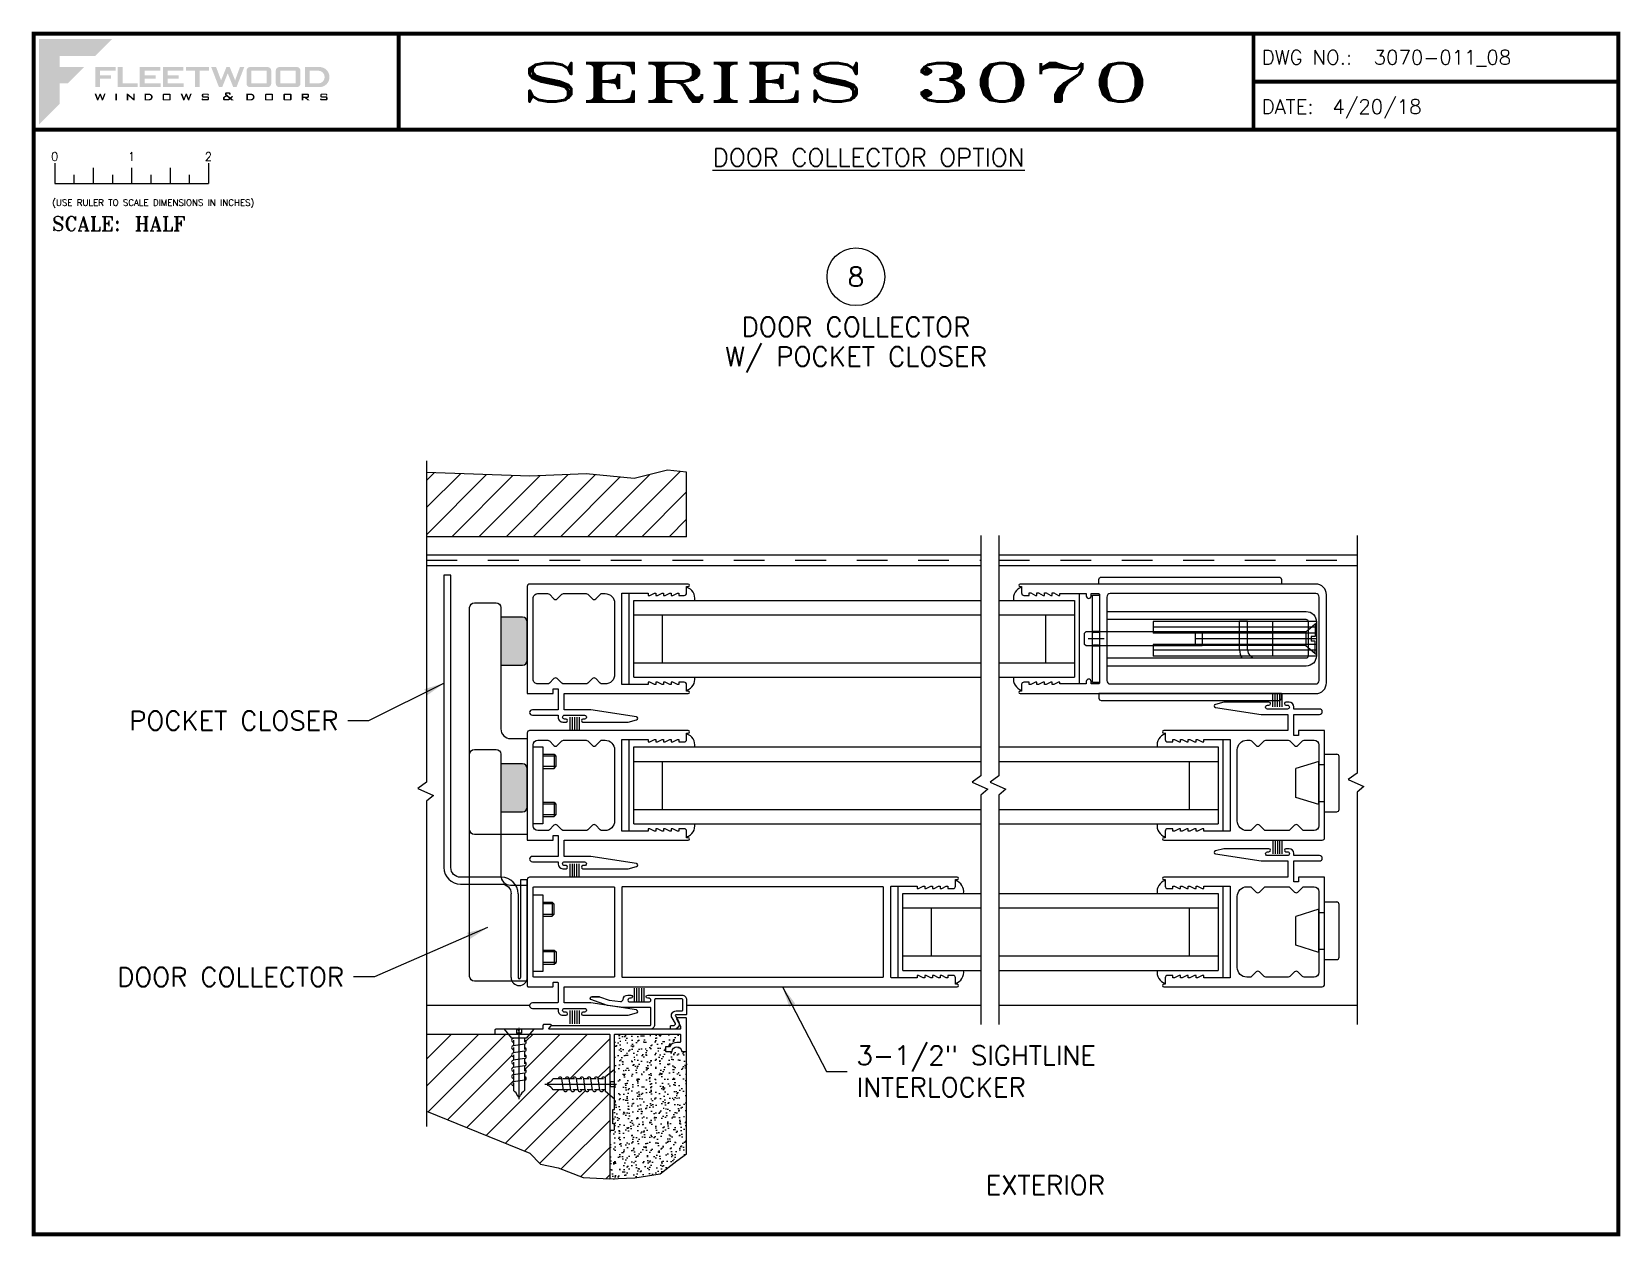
# Paper-space layout 'DETAIL 8' of a CAD drawing. Extents: x 0.1 to 10.5, y 0.1 to 7.9.
# The model-space entities are those that its viewports show. They can reach past a viewport. Long polylines and large blocks are cut down to what shows.
import ezdxf
from ezdxf.enums import TextEntityAlignment as Align

# ---------------------------------------------------------------- set-up
doc = ezdxf.new("R2010")
doc.units = 0
doc.header["$LTSCALE"] = 0.25
doc.header["$MEASUREMENT"] = 0
doc.linetypes.add('HIDDEN', pattern=[0.375, 0.25, -0.125])
doc.layers.get('0').update_dxf_attribs({"linetype": 'CONTINUOUS'})
for name, color, linetype in [('01', 1, 'CONTINUOUS'), ('03', 3, 'CONTINUOUS'), ('06', 6, 'HIDDEN'), ('ALUM-RED', 1, 'CONTINUOUS'), ('DIM', 7, 'CONTINUOUS'), ('DOOR_COLLECTOR', 6, 'CONTINUOUS'), ('GLASS-VINYL', 7, 'CONTINUOUS'), ('MISC', 7, 'CONTINUOUS'), ('RUBBER_BUMPER', 7, 'CONTINUOUS'), ('SASH', 5, 'CONTINUOUS'), ('SEAL', 7, 'CONTINUOUS'), ('SILL-PAN', 7, 'CONTINUOUS'), ('TEXT', 7, 'CONTINUOUS'), ('VENT', 5, 'CONTINUOUS')]:
    doc.layers.add(name, color=color, linetype=linetype)
doc.layers.add('VP', color=40, linetype='CONTINUOUS', plot=False)
doc.layers.get('VP').off()
doc.styles.add('ROMANS', font='romans')
doc.styles.add('ROMANT', font='romant')
doc.styles.add('SIMPLEX-094', font='simplex.shx', dxfattribs={"height": 0.094})
doc.styles.get("Standard").update_dxf_attribs({"font": 'simplex.shx'})
doc.dimstyles.new('ONE-HALF SCALE', dxfattribs={"dimscale": 0.75, "dimtxt": 0.18, "dimasz": 0.18, "dimexe": 0.18, "dimexo": 0.0625, "dimgap": 0.09, "dimtad": 0, "dimtih": 1, "dimtoh": 1, "dimdec": 4, "dimlfac": 2, "dimzin": 0, "dimdsep": 46, "dimlunit": 4, "dimtxsty": 'Standard', "dimcen": 0.09, "dimadec": 0, "dimazin": 0, "dimtfac": 1, "dimtdec": 4, "dimtofl": 0, "dimtmove": 0, "dimatfit": 3, "dimfxl": 0, "dimtolj": 1, "dimtzin": 0, "dimarcsym": 0})

psp = doc.layouts.new('DETAIL 8')

# ---------------------------------------------------------------- texts
at = {"layer": 'TEXT', "insert": (5.591, 7.101), "char_height": 0.117, "width": 4.1142, "attachment_point": 5}
psp.add_mtext('{\\LDOOR COLLECTOR OPTION}', dxfattribs=at)
at = {"layer": 'TEXT', "char_height": 0.124}
for s, insert, attachment_point in [('POCKET CLOSER', (2.139, 3.436), 6), ('DOOR COLLECTOR', (2.177, 1.768), 6), ('3-1/2" SIGHTLINE\\PINTERLOCKER', (5.512, 1.154), 4), ('EXTERIOR', (7.128, 0.414), 6)]:
    psp.add_mtext(s, dxfattribs=dict(at, insert=insert, attachment_point=attachment_point))

msp = doc.modelspace()

# ---------------------------------------------------------------- blocks, each defined once
blk = doc.blocks.new('sectball')
blk.add_circle((0, 0), 0.125)
blk.add_attdef('NO', text='', height=0.062).set_placement((0, 0), align=Align.MIDDLE_CENTER)
for tag, p in [('LINE1', (0, -0.2588)), ('LINE2', (0, -0.3864)), ('LINE3', (0, -0.5214))]:
    blk.add_attdef(tag, text='', height=0.078).set_placement(p, align=Align.CENTER)
blk = doc.blocks.new('Half')
for p, q in [((0.137, -0.219), (0.137, -0.35)), ((0.262, -0.294), (0.262, -0.35)), ((0.387, -0.249), (0.387, -0.35)), ((0.512, -0.294), (0.512, -0.35)), ((0.637, -0.249), (0.637, -0.35)), ((0.762, -0.294), (0.762, -0.35)), ((0.887, -0.249), (0.887, -0.35)), ((1.012, -0.294), (1.012, -0.35)), ((1.137, -0.219), (1.137, -0.35)), ((0.137, -0.35), (1.137, -0.35))]:
    blk.add_line(p, q)
for s, p in [('0', (0.137, -0.219)), ('1', (0.637, -0.219)), ('2', (1.137, -0.219))]:
    blk.add_text(s, height=0.055).set_placement(p, align=Align.BOTTOM_CENTER)
at = {"style": 'ROMANS'}
blk.add_text('(USE RULER TO SCALE DIMENSIONS IN INCHES)', height=0.04115, dxfattribs=at).set_placement((0.12, -0.495))
blk = doc.blocks.new('Fleetwood_Logo_6-10-15')
h = blk.add_hatch(color=154)
h.dxf.hatch_style = 1
h.paths.add_polyline_path([(0.2526, -0.0017), (0.0019, -0.0017), (0.0019, -0.2942), (0.0725, -0.2236), (0.0725, -0.1535), (0.1007, -0.1535), (0.1567, -0.0976), (0.0725, -0.0976), (0.0725, -0.0596), (0.1946, -0.0596)])
h = blk.add_hatch(color=251)
h.dxf.hatch_style = 1
h.paths.add_polyline_path([(0.2487, -0.1256), (0.2112, -0.1256), (0.2112, -0.1102), (0.2647, -0.1102), (0.2647, -0.0976), (0.1946, -0.0976), (0.1946, -0.1667), (0.2112, -0.1667), (0.2112, -0.1377), (0.2487, -0.1377)])
h = blk.add_hatch(color=251)
h.dxf.hatch_style = 1
h.paths.add_polyline_path([(0.2886, -0.0976), (0.272, -0.0976), (0.272, -0.1667), (0.3401, -0.1667), (0.3401, -0.1535), (0.2886, -0.1535)])
h = blk.add_hatch(color=251)
h.dxf.hatch_style = 1
h.paths.add_polyline_path([(0.4175, -0.0976), (0.3474, -0.0976), (0.3474, -0.1667), (0.4185, -0.1667), (0.4185, -0.1534), (0.364, -0.1534), (0.364, -0.1377), (0.4015, -0.1377), (0.4015, -0.1256), (0.364, -0.1256), (0.364, -0.1102), (0.4175, -0.1102)])
h = blk.add_hatch(color=251)
h.dxf.hatch_style = 1
h.paths.add_polyline_path([(0.4965, -0.0976), (0.4264, -0.0976), (0.4264, -0.1667), (0.4975, -0.1667), (0.4975, -0.1534), (0.443, -0.1534), (0.443, -0.1377), (0.4804, -0.1377), (0.4804, -0.1256), (0.443, -0.1256), (0.443, -0.1102), (0.4965, -0.1102)])
h = blk.add_hatch(color=251)
h.dxf.hatch_style = 1
h.paths.add_polyline_path([(0.5842, -0.0976), (0.5054, -0.0976), (0.5054, -0.1102), (0.5365, -0.1102), (0.5365, -0.1667), (0.5531, -0.1667), (0.5531, -0.1102), (0.5842, -0.1102)])
h = blk.add_hatch(color=251)
h.dxf.hatch_style = 1
h.paths.add_polyline_path([(0.6089, -0.0976), (0.5921, -0.0976), (0.6188, -0.1667), (0.63, -0.1667), (0.6489, -0.1192), (0.6679, -0.1667), (0.6789, -0.1667), (0.7056, -0.0976), (0.6908, -0.0976), (0.6742, -0.1433), (0.6558, -0.0976), (0.6446, -0.0976), (0.6261, -0.1433)])
h = blk.add_hatch(color=251)
h.dxf.hatch_style = 1
h.paths.add_polyline_path([(0.7853, -0.0976), (0.726, -0.0976, 0.414214), (0.7133, -0.1102), (0.7133, -0.154, 0.414214), (0.726, -0.1667), (0.7853, -0.1667, 0.414214), (0.798, -0.154), (0.798, -0.1102, 0.414214)])
h.paths.add_polyline_path([(0.7819, -0.1102), (0.7819, -0.154), (0.7294, -0.154), (0.7294, -0.1102)], flags=16)
h = blk.add_hatch(color=251)
h.dxf.hatch_style = 1
h.paths.add_polyline_path([(0.8856, -0.0976), (0.8262, -0.0976, 0.414214), (0.8136, -0.1102), (0.8136, -0.154, 0.414214), (0.8262, -0.1667), (0.8856, -0.1667, 0.414214), (0.8982, -0.154), (0.8982, -0.1102, 0.414214)])
h.paths.add_polyline_path([(0.8822, -0.1102), (0.8822, -0.154), (0.8296, -0.154), (0.8296, -0.1102)], flags=16)
h = blk.add_hatch(color=251)
h.dxf.hatch_style = 1
h.paths.add_polyline_path([(0.9632, -0.0976), (0.914, -0.0976), (0.914, -0.1667), (0.9632, -0.1667, 1)])
h.paths.add_polyline_path([(0.9301, -0.1102), (0.9593, -0.1102, -1), (0.9593, -0.154), (0.9301, -0.154)], flags=16)
h = blk.add_hatch(color=7)
h.dxf.hatch_style = 1
h.paths.add_polyline_path([(0.2301, -0.1891), (0.2251, -0.1891), (0.2196, -0.2043), (0.2134, -0.1891), (0.2097, -0.1891), (0.2035, -0.2043), (0.1978, -0.1891), (0.1922, -0.1891), (0.2011, -0.2121), (0.2048, -0.2121), (0.2112, -0.1963), (0.2175, -0.2121), (0.2212, -0.2121)])
h = blk.add_hatch(color=7)
h.dxf.hatch_style = 1
h.paths.add_polyline_path([(0.2691, -0.1891), (0.2637, -0.1891), (0.2637, -0.2118), (0.2637, -0.2121), (0.2691, -0.2121)])
h = blk.add_hatch(color=7)
h.dxf.hatch_style = 1
h.paths.add_polyline_path([(0.3077, -0.1964), (0.3259, -0.2121), (0.3298, -0.2121), (0.3298, -0.1891), (0.325, -0.1891), (0.325, -0.2047), (0.3067, -0.1891), (0.3029, -0.1891), (0.3029, -0.2121), (0.3077, -0.2121)])
h = blk.add_hatch(color=7)
h.dxf.hatch_style = 1
h.paths.add_polyline_path([(0.3801, -0.1891), (0.3637, -0.1891), (0.3637, -0.2121), (0.3801, -0.2121, 1)])
h.paths.add_polyline_path([(0.3691, -0.2079), (0.3691, -0.1933), (0.3788, -0.1933, -1), (0.3788, -0.2079)], flags=16)
h = blk.add_hatch(color=7)
h.dxf.hatch_style = 1
h.paths.add_polyline_path([(0.4537, -0.2079), (0.4537, -0.1933, 0.414214), (0.4495, -0.1891), (0.4297, -0.1891, 0.414214), (0.4255, -0.1933), (0.4255, -0.2079, 0.414214), (0.4297, -0.2121), (0.4495, -0.2121, 0.414214)])
h.paths.add_polyline_path([(0.4308, -0.2079), (0.4308, -0.1933), (0.4484, -0.1933), (0.4484, -0.2079)], flags=16)
h = blk.add_hatch(color=7)
h.dxf.hatch_style = 1
h.paths.add_polyline_path([(0.5253, -0.1891), (0.5203, -0.1891), (0.5148, -0.2043), (0.5087, -0.1891), (0.5049, -0.1891), (0.4988, -0.2043), (0.493, -0.1891), (0.4874, -0.1891), (0.4963, -0.2121), (0.5001, -0.2121), (0.5064, -0.1963), (0.5127, -0.2121), (0.5164, -0.2121)])
h = blk.add_hatch(color=7)
h.dxf.hatch_style = 1
h.paths.add_polyline_path([(0.5801, -0.1891), (0.5643, -0.1891, 0.414214), (0.56, -0.1933), (0.56, -0.1981, 0.414214), (0.5643, -0.2024), (0.58, -0.2024), (0.58, -0.2078), (0.5637, -0.2078), (0.5637, -0.2052), (0.5591, -0.2062), (0.5591, -0.2078, 0.414214), (0.5634, -0.2121), (0.5805, -0.2121, 0.414214), (0.5848, -0.2078), (0.5848, -0.2024, 0.414214), (0.5805, -0.1982), (0.5648, -0.1982), (0.5648, -0.193), (0.5798, -0.193), (0.5798, -0.1958), (0.5843, -0.1948), (0.5843, -0.1933, 0.414214)])
h = blk.add_hatch(color=7)
h.dxf.hatch_style = 1
h.paths.add_polyline_path([(0.645, -0.1913, -0.222262), (0.6447, -0.1906), (0.6447, -0.1892), (0.6535, -0.1892), (0.6535, -0.193), (0.6587, -0.1918), (0.6587, -0.189, 0.414214), (0.6544, -0.1847), (0.6437, -0.1847, 0.414214), (0.6394, -0.189), (0.6394, -0.1922, 0.222262), (0.6407, -0.1948), (0.6415, -0.1955), (0.6345, -0.1998, 0.260684), (0.6329, -0.2027), (0.6329, -0.2078, 0.414214), (0.6372, -0.2121), (0.6514, -0.2121, 0.17577), (0.6536, -0.2113), (0.657, -0.2085), (0.6614, -0.2121), (0.6699, -0.2121), (0.6613, -0.2049), (0.6676, -0.1997), (0.6637, -0.1964), (0.6574, -0.2017)])
h.paths.add_polyline_path([(0.6532, -0.2052), (0.6509, -0.2072, -0.17577), (0.6502, -0.2074), (0.6382, -0.2074), (0.6382, -0.2033, -0.260684), (0.6387, -0.2025), (0.6451, -0.1985)], flags=16)
h = blk.add_hatch(color=7)
h.dxf.hatch_style = 1
h.paths.add_polyline_path([(0.7294, -0.1891), (0.713, -0.1891), (0.713, -0.2121), (0.7294, -0.2121, 1)])
h.paths.add_polyline_path([(0.7184, -0.2079), (0.7184, -0.1933), (0.7281, -0.1933, -1), (0.7281, -0.2079)], flags=16)
h = blk.add_hatch(color=7)
h.dxf.hatch_style = 1
h.paths.add_polyline_path([(0.8045, -0.2079), (0.8045, -0.1933, 0.414214), (0.8003, -0.1891), (0.7805, -0.1891, 0.414214), (0.7763, -0.1933), (0.7763, -0.2079, 0.414214), (0.7805, -0.2121), (0.8003, -0.2121, 0.414214)])
h.paths.add_polyline_path([(0.7816, -0.2079), (0.7816, -0.1933), (0.7992, -0.1933), (0.7992, -0.2079)], flags=16)
h = blk.add_hatch(color=7)
h.dxf.hatch_style = 1
h.paths.add_polyline_path([(0.8678, -0.2079), (0.8678, -0.1933, 0.414214), (0.8636, -0.1891), (0.8438, -0.1891, 0.414214), (0.8396, -0.1933), (0.8396, -0.2079, 0.414214), (0.8438, -0.2121), (0.8636, -0.2121, 0.414214)])
h.paths.add_polyline_path([(0.8449, -0.2079), (0.8449, -0.1933), (0.8624, -0.1933), (0.8624, -0.2079)], flags=16)
h = blk.add_hatch(color=7)
h.dxf.hatch_style = 1
h.paths.add_polyline_path([(0.9277, -0.1993), (0.9277, -0.1933, 0.414214), (0.9235, -0.1891), (0.9028, -0.1891), (0.9028, -0.2121), (0.9082, -0.2121), (0.9082, -0.2035), (0.9131, -0.2035), (0.9224, -0.2121), (0.9303, -0.2121), (0.9197, -0.2035), (0.9235, -0.2035, 0.414214)])
h.paths.add_polyline_path([(0.9082, -0.1993), (0.9082, -0.1933), (0.9214, -0.1933, -0.414214), (0.9224, -0.1943), (0.9224, -0.1983, -0.414214), (0.9214, -0.1993)], flags=16)
h = blk.add_hatch(color=7)
h.dxf.hatch_style = 1
h.paths.add_polyline_path([(0.9867, -0.1982), (0.971, -0.1982), (0.971, -0.193), (0.9859, -0.193), (0.9859, -0.1958), (0.9905, -0.1948), (0.9905, -0.1933, 0.414214), (0.9863, -0.1891), (0.9705, -0.1891, 0.414214), (0.9662, -0.1933), (0.9662, -0.1981, 0.414214), (0.9705, -0.2024), (0.9862, -0.2024), (0.9862, -0.2078), (0.9699, -0.2078), (0.9699, -0.2052), (0.9653, -0.2062), (0.9653, -0.2078, 0.414214), (0.9696, -0.2121), (0.9867, -0.2121, 0.414214), (0.991, -0.2078), (0.991, -0.2024, 0.414214)])
blk = doc.blocks.new('A-SIZE_L')
for p, q in [((8.095, 7.907), (8.095, 7.282)), ((8.095, 7.594), (10.47, 7.594)), ((0.157, 7.282), (10.47, 7.282))]:
    blk.add_line(p, q)
at = {"const_width": 0.025}
for points in [[(0.157, 7.907), (10.47, 7.907), (10.47, 0.093), (0.157, 0.093), (0.157, 7.907)], [(2.532, 7.907), (2.532, 7.282)], [(8.095, 7.907), (8.095, 7.282)], [(8.095, 7.594), (10.47, 7.594)], [(0.157, 7.282), (10.47, 7.282)]]:
    blk.add_lwpolyline(points, dxfattribs=at)
at = {"xscale": 1.898091133004928, "yscale": 1.898091133004928, "zscale": 1.898091133004928}
blk.add_blockref('Fleetwood_Logo_6-10-15', (0.188, 7.875), dxfattribs=at)
for s, style, p in [('DWG NO.:', 'SIMPLEX-094', (8.149, 7.705)), ('DATE:', 'SIMPLEX-094', (8.148, 7.385)), ('SCALE:', 'ROMANT', (0.276, 6.623))]:
    blk.add_text(s, height=0.094, dxfattribs=dict(style=style)).set_placement(p)
for tag, p, style in [('DWG_NO', (8.878, 7.705), 'SIMPLEX-094'), ('DATE', (8.609, 7.385), 'SIMPLEX-094'), ('SCALE', (0.814, 6.623), 'ROMANT')]:
    blk.add_attdef(tag, p, '', height=0.094, dxfattribs=dict(style=style))
for tag, height, style, width, p, p2 in [('DWG_NO', 0.094, 'SIMPLEX-094', 2.60233, (8.876, 7.704), (10.367, 7.704)), ('PRODUCT', 0.25, 'ROMANT', 2.260212, (3.282, 7.465), (7.345, 7.465))]:
    blk.add_attdef(tag, text='', height=height, dxfattribs=dict(style=style, width=width)).set_placement(p, p2, align=Align.FIT)
blk = doc.blocks.new('A$C1D443341')
for p, q in [((0, 0.719), (0, 0.031)), ((0.188, 0.75), (0.031, 0.75)), ((0.188, 0.75), (0.188, 0)), ((0.264, 0.656), (0.562, 0.563)), ((0.264, 0.656), (0.264, 0.094)), ((0.264, 0.615), (0.188, 0.615)), ((0.562, 0.563), (0.562, 0.187)), ((0.188, 0), (0.031, 0)), ((0.264, 0.135), (0.188, 0.135)), ((0.264, 0.094), (0.562, 0.187))]:
    blk.add_line(p, q)
for centre, start, end in [((0.031, 0.719), 90, 180), ((0.031, 0.031), 180, 270)]:
    blk.add_arc(centre, 0.031, start, end)
blk = doc.blocks.new('A$C00D417EF')
at = {"layer": 'SASH'}
for points in [[(0.009, 0.3488), (0.009, 0.3273, 0.414214), (0.0168, 0.3195), (0.034, 0.3195), (0.034, 0.327), (0.039, 0.327), (0.054, 0.3195), (0.059, 0.3195), (0.059, 0.327), (0.064, 0.327), (0.079, 0.3195), (0.084, 0.3195), (0.084, 0.327), (0.089, 0.327), (0.104, 0.3195), (0.109, 0.3195), (0.109, 0.327), (0.114, 0.327), (0.129, 0.3195), (0.134, 0.3195), (0.134, 0.327), (0.2197, 0.327), (0.2197, 0.0295), (0.134, 0.0295), (0.134, 0.037), (0.129, 0.037), (0.114, 0.0295), (0.109, 0.0295), (0.109, 0.037), (0.104, 0.037), (0.089, 0.0295), (0.084, 0.0295), (0.084, 0.037), (0.079, 0.037), (0.064, 0.0295), (0.059, 0.0295), (0.059, 0.037), (0.054, 0.037), (0.039, 0.0295), (0.034, 0.0295), (0.034, 0.037), (0.0168, 0.037, 0.414214), (0.009, 0.0293), (0.009, 0.008), (0.004, 0.008, 0.999996), (0.004, 0), (0.5197, 0, 0.414214), (0.5275, 0.0078), (0.5275, 0.3565), (0.443, 0.3565), (0.443, 0.341), (0.4275, 0.341), (0.4275, 0.4093), (0.511, 0.4093, 1), (0.511, 0.4268), (0.4275, 0.4268), (0.4275, 0.4338, 0.414214), (0.412, 0.4493), (0.4015, 0.4493, 1), (0.4015, 0.4393), (0.4065, 0.4393, -0.999996), (0.4065, 0.4268), (0.3415, 0.4268, -1.000003), (0.3415, 0.4393), (0.3465, 0.4393, 0.999994), (0.3465, 0.4493), (0.1995, 0.4493), (0.172, 0.4419, 0.811415), (0.1725, 0.4321), (0.3205, 0.4093), (0.408, 0.4093), (0.408, 0.3565), (0.004, 0.3565, 0.999996), (0.004, 0.3485), (0.009, 0.3485)], [(0.3048, 0.0485), (0.2875, 0.0313), (0.2745, 0.0313, -0.414214), (0.2432, 0.0625), (0.2432, 0.294, -0.414214), (0.2745, 0.3253), (0.2843, 0.3253, -0.198912), (0.2898, 0.323), (0.3048, 0.308, 0.414214), (0.3157, 0.308), (0.3307, 0.323, -0.198912), (0.3362, 0.3253), (0.4093, 0.3253, -0.198912), (0.4148, 0.323), (0.4298, 0.308, 0.414214), (0.4407, 0.308), (0.4557, 0.323, -0.198912), (0.4612, 0.3253), (0.493, 0.3253, -0.414214), (0.5085, 0.3098), (0.5085, 0.0468, -0.414214), (0.493, 0.0313), (0.4612, 0.0313, -0.198912), (0.4557, 0.0335), (0.4407, 0.0485, 0.414214), (0.4298, 0.0485), (0.4148, 0.0335, -0.198912), (0.4093, 0.0313), (0.3362, 0.0313, -0.198912), (0.3307, 0.0335), (0.3157, 0.0485)]]:
    blk.add_lwpolyline(points, format="xyb", dxfattribs=at)
blk = doc.blocks.new('A$C3DB10A03')
at = {"linetype": 'Continuous'}
for p, q in [((0.213, 0.263), (0.112, 0.263)), ((0.246, 0.118), (0.224, 0.267)), ((0.307, 0.263), (0.237, 0.263)), ((0.34, 0.118), (0.318, 0.267)), ((0.388, 0.263), (0.319, 0.263)), ((0.434, 0.118), (0.412, 0.267)), ((0.483, 0.263), (0.413, 0.263)), ((0.528, 0.118), (0.507, 0.267)), ((0.577, 0.263), (0.507, 0.263)), ((0.623, 0.118), (0.601, 0.267)), ((0.671, 0.263), (0.601, 0.263)), ((0.717, 0.118), (0.695, 0.267)), ((0.766, 0.263), (0.696, 0.263)), ((0.793, 0.243), (0.79, 0.267)), ((0.793, 0.263), (0.79, 0.263)), ((0.034, 0.199), (0.034, 0.186)), ((0.245, 0.122), (0.112, 0.122)), ((0.339, 0.122), (0.237, 0.122)), ((0.433, 0.122), (0.364, 0.122)), ((0.528, 0.122), (0.458, 0.122)), ((0.622, 0.122), (0.553, 0.122)), ((0.716, 0.122), (0.647, 0.122)), ((0.793, 0.122), (0.741, 0.122))]:
    blk.add_line(p, q, dxfattribs=at)
for p, q in [((0.909, 0.385), (0.793, 0.288)), ((0.793, 0.097), (0.793, 0.288)), ((0.857, 0.161), (0.857, 0.224)), ((0.909, 0.224), (0.857, 0.224)), ((0.909, 0.224), (0.909, 0.385)), ((0.929, 0.192), (0, 0.192)), ((0.909, 0), (0.793, 0.097)), ((0.909, 0.161), (0.857, 0.161)), ((0.909, 0), (0.909, 0.161))]:
    blk.add_line(p, q)
for centre, radius, start, end in [((0.044, 0.199), 0.00998, 101.7651, 180), ((-0.012, 0.351), 0.152, 290.7051, 324.5638), ((0.2, 0.263), 0.0244, 0, 180), ((0.294, 0.263), 0.0244, 0, 180), ((0.388, 0.263), 0.0244, 0, 180), ((0.483, 0.263), 0.0244, 0, 180), ((0.483, 0.263), 0.0244, 0, 180), ((0.577, 0.263), 0.0244, 0, 180), ((0.671, 0.263), 0.0244, 0, 180), ((0.671, 0.263), 0.0244, 0, 180), ((0.766, 0.263), 0.0244, 0, 180), ((0.766, 0.263), 0.0244, 0, 180), ((0.044, 0.186), 0.00998, 180, 258.2349), ((-0.012, 0.034), 0.152, 35.4362, 69.2949), ((0.27, 0.122), 0.0244, 180, 0), ((0.364, 0.122), 0.0244, 180, 0), ((0.458, 0.122), 0.0244, 180, 0), ((0.553, 0.122), 0.0244, 180, 0), ((0.647, 0.122), 0.0244, 180, 0), ((0.741, 0.122), 0.0244, 180, 0)]:
    blk.add_arc(centre, radius, start, end, dxfattribs=at)
blk = doc.blocks.new('A$C078B526A')
for p, q in [((0, 0.909), (0.097, 0.793)), ((0.161, 0.909), (0, 0.909)), ((0.161, 0.909), (0.161, 0.857)), ((0.224, 0.857), (0.161, 0.857)), ((0.192, 0.929), (0.192, 0)), ((0.224, 0.909), (0.224, 0.857)), ((0.385, 0.909), (0.224, 0.909)), ((0.385, 0.909), (0.288, 0.793)), ((0.288, 0.793), (0.097, 0.793))]:
    blk.add_line(p, q)
at = {"linetype": 'Continuous'}
for p, q in [((0.142, 0.793), (0.118, 0.79)), ((0.267, 0.717), (0.118, 0.695)), ((0.267, 0.623), (0.118, 0.601)), ((0.122, 0.793), (0.122, 0.79)), ((0.122, 0.766), (0.122, 0.696)), ((0.122, 0.671), (0.122, 0.601)), ((0.263, 0.793), (0.263, 0.741)), ((0.263, 0.716), (0.263, 0.647)), ((0.263, 0.622), (0.263, 0.553)), ((0.267, 0.528), (0.118, 0.507)), ((0.267, 0.434), (0.118, 0.412)), ((0.122, 0.577), (0.122, 0.507)), ((0.122, 0.483), (0.122, 0.413)), ((0.263, 0.528), (0.263, 0.458)), ((0.263, 0.433), (0.263, 0.364)), ((0.267, 0.34), (0.118, 0.318)), ((0.267, 0.246), (0.118, 0.224)), ((0.122, 0.388), (0.122, 0.319)), ((0.122, 0.307), (0.122, 0.237)), ((0.122, 0.213), (0.122, 0.112)), ((0.263, 0.339), (0.263, 0.237)), ((0.263, 0.245), (0.263, 0.112)), ((0.186, 0.034), (0.199, 0.034))]:
    blk.add_line(p, q, dxfattribs=at)
for centre, radius, start, end in [((0.122, 0.766), 0.0244, 90, 270), ((0.122, 0.766), 0.0244, 90, 270), ((0.122, 0.671), 0.0244, 90, 270), ((0.122, 0.671), 0.0244, 90, 270), ((0.263, 0.741), 0.0244, 270, 90), ((0.263, 0.647), 0.0244, 270, 90), ((0.122, 0.577), 0.0244, 90, 270), ((0.122, 0.483), 0.0244, 90, 270), ((0.122, 0.483), 0.0244, 90, 270), ((0.263, 0.553), 0.0244, 270, 90), ((0.263, 0.458), 0.0244, 270, 90), ((0.122, 0.388), 0.0244, 90, 270), ((0.122, 0.294), 0.0244, 90, 270), ((0.122, 0.2), 0.0244, 90, 270), ((0.263, 0.364), 0.0244, 270, 90), ((0.263, 0.27), 0.0244, 270, 90), ((0.034, -0.012), 0.152, 20.7051, 54.5638), ((0.186, 0.044), 0.00998, 191.7651, 270), ((0.199, 0.044), 0.00998, 270, 348.2349), ((0.351, -0.012), 0.152, 125.4362, 159.2949)]:
    blk.add_arc(centre, radius, start, end, dxfattribs=at)
blk = doc.blocks.new('3756 2 pc Post Interlocker')
for p, q in [((-0.678, 0.418), (-0.678, 0.598)), ((-0.647, 0.418), (-0.647, 0.598)), ((-0.616, 0.418), (-0.616, 0.598)), ((-0.585, 0.418), (-0.585, 0.598)), ((-0.554, 0.418), (-0.554, 0.598))]:
    blk.add_line(p, q)
blk.add_lwpolyline([(-1.133, 0.487), (-1.01, 0.442), (-0.862, 0.425, 0.41874), (-0.827, 0.452, -0.384071), (-0.766, 0.508), (-0.726, 0.508, -0.999994), (-0.726, 0.468), (-0.741, 0.468, 1.000003), (-0.741, 0.418), (-0.491, 0.418, 0.999996), (-0.491, 0.468), (-0.506, 0.468, -1), (-0.506, 0.508), (-0.062, 0.508, -0.414214), (0, 0.446), (0, 0.318), (0, 0.262, -0.414214), (-0.01, 0.252), (-0.138, 0.252, 0.577352), (-0.146, 0.237), (-0.103, 0.161, -0.339456), (-0.112, 0.089), (-0.139, 0.062), (-0.2, 0.062, -0.414214), (-0.21, 0.072), (-0.21, 0.102, -0.414214), (-0.2, 0.112), (-0.164, 0.112, 0.198912), (-0.157, 0.115), (-0.147, 0.124, 0.339456), (-0.146, 0.136), (-0.19, 0.212, -0.577352), (-0.138, 0.302), (-0.06, 0.302, 0.414214), (-0.05, 0.312), (-0.05, 0.448, 0.414214), (-0.06, 0.458), (-0.406, 0.458, 0.414214), (-0.416, 0.448), (-0.416, 0.122, -0.414214), (-0.476, 0.062), (-1.784, 0.062, -0.668179), (-1.791, 0.079), (-1.761, 0.109, -0.198912), (-1.754, 0.112), (-0.476, 0.112, 0.414214), (-0.466, 0.122), (-0.466, 0.338, 0.414214), (-0.476, 0.348), (-0.828, 0.348), (-1.028, 0.372), (-1.247, 0.452, -0.701346), (-1.234, 0.487), (-1.133, 0.487), (-1.234, 0.487)], format="xyb")
blk.add_lwpolyline([(-0.08, -0.01), (-0.08, -0.099, -0.414214), (-0.09, -0.109), (-0.126, -0.109, 0.258619), (-0.225, -0.164), (-0.267, -0.164, 0.414214), (-0.277, -0.174), (-0.277, -0.216, 0.414214), (-0.267, -0.226), (-0.188, -0.226, -1), (-0.064, -0.226), (-0.01, -0.226, 0.414214), (0, -0.216), (0, 0.202, 0.414214), (-0.01, 0.212), (-0.116, 0.212, 0.57735), (-0.129, 0.189), (-0.08, 0.105), (-0.08, 0.072, -0.414214), (-0.09, 0.062), (-1.784, 0.062, -0.668179), (-1.791, 0.079), (-1.763, 0.107, 0.668179), (-1.77, 0.124), (-1.86, 0.124, 0.414214), (-1.87, 0.114), (-1.87, 0.072, -0.414214), (-1.88, 0.062), (-2.167, 0.062), (-2.182, 0.047), (-2.197, 0.062), (-2.485, 0.062, 0.414214), (-2.495, 0.052), (-2.495, 0.01, 0.414214), (-2.485, 0), (-1.01, 0, -0.414214), (-1, -0.01), (-1, -1.237, 0.414214), (-0.987, -1.25), (-0.951, -1.25, 0.414214), (-0.938, -1.237), (-0.938, -1.17), (-0.96, -1.17), (-0.96, -0.982), (-0.938, -0.982), (-0.938, -0.01, -0.414214), (-0.928, 0), (-0.09, 0, -0.414214)], format="xyb", close=True)
for name, p in [('A$C078B526A', (-2.375, -0.847)), ('A$C3DB10A03', (-1.847, -0.846))]:
    blk.add_blockref(name, p)
blk = doc.blocks.new('3767 LEADSILE')
for points in [[(3.769, -0.597), (3.749, -0.597), (3.689, -0.565), (3.669, -0.565), (3.669, -0.597), (3.649, -0.597), (3.589, -0.565), (3.569, -0.565), (3.569, -0.597), (3.549, -0.597), (3.489, -0.565), (3.469, -0.565), (3.469, -0.588), (3.126, -0.588), (3.126, -0.556, 1), (3.064, -0.556), (3.064, -0.588), (2.969, -0.588, -0.414214), (2.954, -0.573), (2.954, 0.573, -0.414214), (2.969, 0.588), (3.064, 0.588), (3.064, 0.556, 1), (3.126, 0.556), (3.126, 0.588), (3.469, 0.588), (3.469, 0.565), (3.489, 0.565), (3.549, 0.597), (3.569, 0.597), (3.569, 0.565), (3.589, 0.565), (3.649, 0.597), (3.669, 0.597), (3.669, 0.565), (3.689, 0.565), (3.749, 0.597), (3.769, 0.597), (3.769, 0.565), (3.789, 0.565), (3.849, 0.597), (3.869, 0.597), (3.869, 0.565), (3.938, 0.565, 0.414214), (3.969, 0.596), (3.969, 0.681), (3.989, 0.681, 1), (3.989, 0.713), (0.14, 0.713, 0.414214), (0, 0.573), (0, -0.573, 0.414214), (0.14, -0.713), (3.989, -0.713, 1), (3.989, -0.681), (3.969, -0.681), (3.969, -0.596, 0.414214), (3.938, -0.565), (3.869, -0.565), (3.869, -0.597), (3.849, -0.597), (3.789, -0.565), (3.769, -0.565)], [(2.814, -0.588, 0.414214), (2.86, -0.542), (2.86, 0.542, 0.414214), (2.814, 0.588), (0.14, 0.588, 0.414214), (0.094, 0.542), (0.094, -0.542, 0.414214), (0.14, -0.588)]]:
    blk.add_lwpolyline(points, format="xyb", close=True)
blk = doc.blocks.new('*U80')
for p, q in [((-0.386, 0.225), (-2.512, 0.225)), ((-2.512, 0.225), (-2.512, 0.075)), ((-1.386, 0.235), (-1.281, 0.235)), ((-1.386, -0.145), (-1.386, 0.235)), ((-1.281, -0.145), (-1.281, 0.235)), ((-0.955, -0.225), (-0.955, 0.225)), ((-0.386, 0.15), (-2.512, 0.15)), ((-0.386, 0.075), (-2.512, 0.075)), ((-1.96, -0.075), (-1.96, 0.075)), ((-0.386, 0), (-1.96, 0)), ((-0.525, 0.089), (-1.872, 0.089)), ((-0.525, 0.089), (-0.403, 0.193)), ((-0.525, 0.089), (-0.525, -0.089)), ((-0.456, 0.03), (-0.456, -0.03)), ((-0.403, 0.03), (-0.456, 0.03)), ((-0.403, 0.193), (-0.403, 0.03)), ((-0.386, -0.075), (-2.512, -0.075)), ((-2.512, -0.075), (-2.512, -0.225)), ((-0.386, -0.15), (-2.512, -0.15)), ((-0.525, -0.089), (-1.872, -0.089)), ((-0.525, -0.089), (-0.403, -0.192)), ((-0.403, -0.03), (-0.456, -0.03)), ((-0.403, -0.192), (-0.403, -0.03))]:
    blk.add_line(p, q)
at = {"ltscale": 0.3}
for p, q in [((-3.149, 0), (-3.359, 0)), ((-0.525, 0), (-1.159, 0))]:
    blk.add_line(p, q, dxfattribs=at)
at = {"ltscale": 0.5}
for p, q in [((-3.209, 0.095), (-3.299, 0.095)), ((-3.299, 0.095), (-3.284, 0.08)), ((-3.224, 0.08), (-3.284, 0.08)), ((-3.209, 0.095), (-3.224, 0.08)), ((-0.386, 0.206), (-0.478, 0.125)), ((-3.284, -0.08), (-3.299, -0.095)), ((-3.209, -0.095), (-3.299, -0.095)), ((-3.284, -0.08), (-3.224, -0.08)), ((-3.224, -0.08), (-3.209, -0.095)), ((-0.478, -0.125), (-0.386, -0.205))]:
    blk.add_line(p, q, dxfattribs=at)
for points in [[(-3.187, 0.803), (-0.872, 0.803, -0.414214), (-0.842, 0.773), (-0.842, 0.713), (-3.217, 0.713), (-3.217, 0.773, -0.414214)], [(-3.187, -0.803), (-0.872, -0.803, 0.414214), (-0.842, -0.773), (-0.842, -0.713), (-3.217, -0.713), (-3.217, -0.773, 0.414214)]]:
    blk.add_lwpolyline(points, format="xyb", close=True)
for points in [[(-3.209, -0.568), (-3.299, -0.568), (-3.299, 0.568), (-3.209, 0.568)], [(-3.385, 0.093), (-1.872, 0.093), (-1.872, -0.093), (-3.385, -0.093), (-3.403, -0.075), (-3.403, 0.075)]]:
    blk.add_lwpolyline(points, close=True)
blk.add_lwpolyline([(-0.521, -0.355), (-3.111, -0.355), (-3.111, -0.25), (-0.521, -0.25, 0.414214), (-0.491, -0.22), (-0.491, 0.22, 0.414214), (-0.521, 0.25), (-3.111, 0.25), (-3.111, 0.355), (-0.521, 0.355, -0.414214), (-0.386, 0.22), (-0.386, -0.22, -0.414214), (-0.521, -0.355), (-1.176, -0.355)], format="xyb")
blk.add_lwpolyline([(-0.386, -0.225), (-2.512, -0.225)])
for radius, end in [(0.21, 210), (0.105, 270)]:
    blk.add_arc((-1.176, -0.145), radius, 180, end)
at = {"rotation": 180}
blk.add_blockref('3767 LEADSILE', (-0.255, 0), dxfattribs=at)
blk = doc.blocks.new('3705_3.5in_Pocket_Sightline_Interlocker')
for points in [[(-4.721, -0.713), (-4.403, -0.713, 0.414214), (-4.393, -0.703), (-4.393, -0.661, -0.414214), (-4.383, -0.651), (-4.341, -0.651, -0.414214), (-4.331, -0.661), (-4.331, -0.914, -0.414214), (-4.341, -0.924), (-4.665, -0.924, 1), (-4.665, -0.994), (-4.331, -0.994), (-4.331, -1.022, 0.414214), (-4.269, -1.084), (-4.227, -1.084, 1), (-4.227, -1.044), (-4.247, -1.044, -0.999996), (-4.247, -0.994), (-3.987, -0.994, -1.000003), (-3.987, -1.044), (-4.007, -1.044, 0.999994), (-4.007, -1.084), (-3.419, -1.084), (-3.309, -1.054, 0.811415), (-3.311, -1.015), (-3.903, -0.924), (-4.243, -0.924, -0.414214), (-4.253, -0.914), (-4.253, -0.723, -0.414214), (-4.243, -0.713), (0.865, -0.713, 1), (0.865, -0.681), (0.843, -0.681), (0.843, -0.596, 0.414214), (0.812, -0.565), (0.743, -0.565), (0.743, -0.595), (0.723, -0.595), (0.663, -0.565), (0.643, -0.565), (0.643, -0.595), (0.623, -0.595), (0.563, -0.565), (0.543, -0.565), (0.543, -0.595), (0.523, -0.595), (0.463, -0.565), (0.443, -0.565), (0.443, -0.595), (0.423, -0.595), (0.363, -0.565), (0.343, -0.565), (0.343, -0.595), (0.01, -0.595, -0.414214), (0, -0.585), (0, 0.585, -0.414214), (0.01, 0.595), (0.343, 0.595), (0.343, 0.565), (0.363, 0.565), (0.423, 0.595), (0.443, 0.595), (0.443, 0.565), (0.463, 0.565), (0.523, 0.595), (0.543, 0.595), (0.543, 0.565), (0.563, 0.565), (0.623, 0.595), (0.643, 0.595), (0.643, 0.565), (0.663, 0.565), (0.723, 0.595), (0.743, 0.595), (0.743, 0.565), (0.812, 0.565, 0.414214), (0.843, 0.596), (0.843, 0.681), (0.865, 0.681, 1), (0.865, 0.713), (-4.7, 0.713, 0.414214), (-4.731, 0.682), (-4.731, -0.703, 0.414214)], [(-3.606, -0.588), (-4.645, -0.588, -0.414214), (-4.655, -0.578), (-4.655, 0.578, -0.414214), (-4.645, 0.588), (-3.606, 0.588, -0.414214), (-3.596, 0.578), (-3.596, -0.578, -0.414214)], [(-0.104, 0.588), (-3.492, 0.588, 0.414214), (-3.502, 0.578), (-3.502, -0.578, 0.414214), (-3.492, -0.588), (-0.104, -0.588, 0.414214), (-0.094, -0.578), (-0.094, 0.578, 0.414214)]]:
    blk.add_lwpolyline(points, format="xyb", close=True)

# ---------------------------------------------------------------- hatches: boundary and pattern name
h = msp.add_hatch(color=256)
h.paths.add_polyline_path([(6.56587, -1.42976, 0.41421356), (6.50337, -1.36726), (6.22187, -1.36726), (6.22187, -1.67976), (6.56587, -1.67976)])
h.paths.add_polyline_path([(6.56587, -1.67976), (6.22187, -1.67976), (6.22187, -1.99226), (6.50337, -1.99226, 0.41421356), (6.56587, -1.92976)])
h = msp.add_hatch(color=256)
h.paths.add_polyline_path([(6.56587, -3.58776), (6.22187, -3.58776), (6.22187, -3.90026), (6.50337, -3.90026, 0.41421356), (6.56587, -3.83776)])
h.paths.add_polyline_path([(6.56587, -3.33776, 0.41421356), (6.50337, -3.27526), (6.22187, -3.27526), (6.22187, -3.58776), (6.56587, -3.58776)])
h = msp.add_hatch()
h.set_pattern_fill('ANSI31', color=256, scale=2, style=0)
h.paths.add_polyline_path([(6.38696, -7.27677, -0.94475952), (6.38419, -7.22804), (6.38696, -7.22764), (6.38696, -7.18249, -0.94475952), (6.38419, -7.13376), (6.38696, -7.13336), (6.38696, -7.08821, -0.94475952), (6.38419, -7.03948), (6.38696, -7.03908), (6.38696, -6.99393, -0.94475952), (6.38419, -6.9452), (6.38696, -6.9448), (6.38696, -6.89965, -0.68357877), (6.37043, -6.85721), (6.31718, -6.79376), (6.15506, -6.79376), (5.25441, -6.79376), (5.25441, -7.7981), (6.59895, -8.34536), (6.73877, -8.48506), (6.96978, -8.53365), (7.29198, -8.66121), (7.64003, -8.67874), (7.64003, -8.03159, -0.02427275), (7.63997, -8.0303), (7.63997, -7.58717), (7.58623, -7.54208), (7.58623, -7.51753), (7.55869, -7.51753, -0.94475952), (7.50996, -7.5203), (7.50956, -7.51753), (7.46441, -7.51753, -0.94475952), (7.41568, -7.5203), (7.41528, -7.51753), (7.37013, -7.51753, -0.94475952), (7.3214, -7.5203), (7.321, -7.51753), (7.27585, -7.51753, -0.94475952), (7.22712, -7.5203), (7.22672, -7.51753), (7.18157, -7.51753, -0.94475952), (7.13284, -7.5203), (7.13244, -7.51753), (7.08729, -7.51753, -0.94475952), (7.03856, -7.5203), (7.03816, -7.51753), (7.03017, -7.51753), (6.90517, -7.51753, 0.14882082), (6.83508, -7.46348, -0.35527225), (6.82713, -7.45372), (6.82713, -7.43314, 0.0090398), (6.83234, -7.43139, -0.07335709), (6.83508, -7.43039, 0.14882082), (6.90517, -7.37634), (6.96857, -7.37634, -0.94475952), (7.0173, -7.37357), (7.0177, -7.37634), (7.06285, -7.37634, -0.94475952), (7.11158, -7.37357), (7.11198, -7.37634), (7.15713, -7.37634, -0.94475952), (7.20586, -7.37357), (7.20626, -7.37634), (7.25141, -7.37634, -0.94475952), (7.30014, -7.37357), (7.30054, -7.37634), (7.34569, -7.37634, -0.94475952), (7.39442, -7.37357), (7.39482, -7.37634), (7.43997, -7.37634, -0.94475952), (7.4887, -7.37357), (7.4891, -7.37634), (7.53425, -7.37634, -0.68357877), (7.57669, -7.3598), (7.63997, -7.3067), (7.63997, -6.80376, 0.41421356), (7.62997, -6.79376), (6.59793, -6.79376), (6.5527, -6.84767), (6.52815, -6.84767), (6.52815, -6.87521, -0.94475952), (6.53092, -6.92394), (6.52815, -6.92434), (6.52815, -6.96949, -0.94475952), (6.53092, -7.01822), (6.52815, -7.01862), (6.52815, -7.06377, -0.94475952), (6.53092, -7.1125), (6.52815, -7.1129), (6.52815, -7.15805, -0.94475952), (6.53092, -7.20678), (6.52815, -7.20718), (6.52815, -7.25233, -0.94475952), (6.53092, -7.30106), (6.52815, -7.30146), (6.52815, -7.34661, -0.94475952), (6.53092, -7.39533), (6.52815, -7.39574), (6.52815, -7.40373), (6.52815, -7.52873, 0.14882082), (6.47411, -7.59882, -0.35527225), (6.46434, -7.60677), (6.44376, -7.60677, 0.0090398), (6.44201, -7.60156, -0.07335709), (6.44101, -7.59882, 0.14882082), (6.38696, -7.52873), (6.38696, -7.46533, -0.94475952), (6.38419, -7.4166), (6.38696, -7.4162), (6.38696, -7.37105, -0.94475952), (6.38419, -7.32232), (6.38696, -7.32192)])
h = msp.add_hatch()
h.set_pattern_fill('AR-SAND', color=256, scale=0.0625, angle=90, style=0)
h.set_pattern_definition([(127.5, (-1.875, 0), (-0.1204265, -0.0039371), [0, -0.095, 0, -0.10625, 0, -0.1015625]), (97.5, (-1.875, 0), (-0.1763841, 0.110611), [0, -0.05125, 0, -0.085625, 0, -0.0328125]), (57.5, (-1.875, -0.07687), (-0.0003537, 0.1946339), [0, -0.03125, 0, -0.1125, 0, -0.146875]), (47.5, (-1.875, -0.07687), (-0.0548547, 0.187883), [0, -0.015625, 0, -0.07375, 0, -0.084375])])
edge = h.paths.add_edge_path()
edge.add_line((7.64003, -8.67874), (7.9647, -8.66596))
edge.add_line((7.9647, -8.66596), (8.29455, -8.61148))
edge.add_line((8.29455, -8.61148), (8.51182, -8.44244))
edge.add_line((8.51182, -8.44244), (8.63987, -8.35082))
edge.add_line((8.63987, -8.35082), (8.63987, -7.00928))
edge.add_arc((8.62987, -7.00928), 0.01, -90, 0, ccw=False)
edge.add_line((8.62987, -7.01928), (8.57587, -7.01928))
edge.add_arc((8.51387, -7.01928), 0.062, 0, 180)
edge.add_line((8.45187, -7.01928), (8.37297, -7.01928))
edge.add_arc((8.37297, -7.00928), 0.01, 180, 270, ccw=False)
edge.add_line((8.36297, -7.00928), (8.36297, -6.96728))
edge.add_arc((8.37297, -6.96728), 0.01, 90, 180, ccw=False)
edge.add_line((8.37297, -6.95728), (8.41465, -6.95728))
edge.add_arc((8.51387, -7.01928), 0.117, 90, 148.00032, ccw=False)
edge.add_line((8.51387, -6.90228), (8.54988, -6.90228))
edge.add_arc((8.54988, -6.89228), 0.01, 270, 360)
edge.add_line((8.55988, -6.89228), (8.55988, -6.80376))
edge.add_arc((8.54988, -6.80376), 0.01, 360, 450)
edge.add_line((8.54988, -6.79376), (7.71196, -6.79376))
edge.add_arc((7.71196, -6.80376), 0.01, 90, 180)
edge.add_line((7.70197, -6.80376), (7.70197, -7.25454))
edge.add_line((7.70197, -7.25454), (7.70213, -7.25454))
edge.add_line((7.70213, -7.25454), (7.70213, -7.41564))
edge.add_line((7.70213, -7.41564), (7.70197, -7.41564))
edge.add_line((7.70197, -7.41564), (7.70197, -7.47823))
edge.add_line((7.70197, -7.47823), (7.70213, -7.47823))
edge.add_line((7.70213, -7.47823), (7.70213, -7.63933))
edge.add_line((7.70213, -7.63933), (7.70197, -7.63933))
edge.add_line((7.70197, -7.63933), (7.70197, -7.77566))
edge.add_line((7.70197, -7.77566), (7.67997, -7.77566))
edge.add_line((7.67997, -7.77566), (7.67997, -7.96364))
edge.add_line((7.67997, -7.96364), (7.70197, -7.96364))
edge.add_line((7.70197, -7.96364), (7.70197, -8.0303))
edge.add_arc((7.68863, -8.0303), 0.01333, 270, 360, ccw=False)
edge.add_line((7.68863, -8.04363), (7.6533, -8.04363))
edge.add_arc((7.6533, -8.0303), 0.01333, 185.561814, 270, ccw=False)
edge.add_line((7.64003, -8.03159), (7.64003, -8.67874))
at = {"layer": 'TEXT'}
h = msp.add_hatch(dxfattribs=at)
h.set_pattern_fill('ANSI31', color=256, scale=2, style=0)
h.set_pattern_definition([(45, (-1.875, 0), (-0.1767767, 0.1767767), [])])
h.paths.add_polyline_path([(5.25441, 0.51457), (5.25441, -0.31976), (8.63987, -0.31976), (8.63987, 0.52059), (8.39269, 0.54574), (7.95591, 0.43664), (7.33193, 0.49898), (6.59876, 0.46781)])

# ---------------------------------------------------------------- linework, layer by layer
at = {"color": 5}
for centre, start, end in [((7.43487, -1.10776), 224.999824, 314.999518), ((16.07532, -4.09776), 44.999824, 134.999518), ((16.07532, -6.00576), 44.999824, 134.999518)]:
    msp.add_arc(centre, 0.031, start, end, dxfattribs=at)
at = {"layer": '01'}
for p, q in [((6.76687, -3.15156), (6.91462, -3.15156)), ((6.91462, -3.15156), (6.93845, -3.17538)), ((6.93845, -3.17538), (6.93845, -3.31313)), ((6.76687, -3.33696), (6.91462, -3.33696)), ((6.91462, -3.33696), (6.93845, -3.31313)), ((6.76687, -3.77656), (6.91462, -3.77656)), ((6.91462, -3.77656), (6.93845, -3.80038)), ((6.93845, -3.80038), (6.93845, -3.93813)), ((6.76687, -3.96196), (6.91462, -3.96196)), ((6.91462, -3.96196), (6.93845, -3.93813)), ((6.76687, -5.07506), (6.88812, -5.07506)), ((6.88812, -5.07506), (6.91195, -5.09888)), ((6.91195, -5.09888), (6.91195, -5.23663)), ((6.76687, -5.26046), (6.88812, -5.26046)), ((6.88812, -5.26046), (6.91195, -5.23663)), ((6.76687, -5.70006), (6.91705, -5.70006)), ((6.91705, -5.70006), (6.94087, -5.72388)), ((6.94087, -5.72388), (6.94087, -5.86163)), ((6.76687, -5.88546), (6.91705, -5.88546)), ((6.91705, -5.88546), (6.94087, -5.86163))]:
    msp.add_line(p, q, dxfattribs=at)
at = {"layer": '03'}
for p, q in [((6.91462, -3.15156), (6.91462, -3.33696)), ((6.91462, -3.77656), (6.91462, -3.96196)), ((6.88812, -5.07506), (6.88812, -5.26046)), ((6.91705, -5.70006), (6.91705, -5.88546))]:
    msp.add_line(p, q, dxfattribs=at)
at = {"layer": '06'}
for p, q in [((6.93845, -3.17538), (6.76687, -3.17538)), ((6.93845, -3.31313), (6.76687, -3.31313)), ((6.93845, -3.80038), (6.76687, -3.80038)), ((6.93845, -3.93813), (6.76687, -3.93813)), ((6.91195, -5.09888), (6.76687, -5.09888)), ((6.91195, -5.23663), (6.76687, -5.23663)), ((6.94087, -5.72388), (6.76687, -5.72388)), ((6.94087, -5.86163), (6.76687, -5.86163))]:
    msp.add_line(p, q, dxfattribs=at)
at = {"layer": 'ALUM-RED'}
for p, q in [((6.56587, -4.78795), (6.47587, -4.78795)), ((6.47587, -4.78795), (6.47587, -6.05795)), ((6.56587, -6.05795), (6.56587, -4.78795)), ((6.35587, -6.05795), (6.35587, -4.96676)), ((6.44587, -4.96676), (6.44587, -6.05795))]:
    msp.add_line(p, q, dxfattribs=at)
for points in [[(6.22374, -4.75176), (5.69587, -4.75176, -0.41421356), (5.57087, -4.62676), (5.57087, -0.82095), (5.48087, -0.82095), (5.48087, -4.62676, 0.41421356), (5.69587, -4.84176), (6.23087, -4.84176, -0.41421356), (6.35587, -4.96676, 0.41421356)], [(6.44587, -4.96676, 0.41421356), (6.23087, -4.75176), (6.22374, -4.75176)]]:
    msp.add_lwpolyline(points, format="xyb", dxfattribs=at)
for radius in [0.105, 0.015]:
    msp.add_arc((6.46087, -6.05795), radius, 180, 0, dxfattribs=at)
at = {"layer": 'DOOR_COLLECTOR'}
for points in [[(6.56587, -4.19726), (5.87837, -4.19726, -0.41421356), (5.81587, -4.13476), (5.81587, -1.24226, -0.41421356), (5.87837, -1.17976), (6.15937, -1.17976, -0.41421356), (6.22187, -1.24226), (6.22187, -2.82226, 0.41421356), (6.34687, -2.94726), (6.56587, -2.94726)], [(6.56587, -6.10526), (5.87837, -6.10526, -0.41421356), (5.81587, -6.04276), (5.81587, -3.15026, -0.41421356), (5.87837, -3.08776), (6.15937, -3.08776, -0.41421356), (6.22187, -3.15026), (6.22187, -4.73026, 0.41421356), (6.34687, -4.85526), (6.56587, -4.85526)]]:
    msp.add_lwpolyline(points, format="xyb", close=True, dxfattribs=at)
for points in [[(6.76687, -3.05676), (6.76687, -4.05676), (6.64187, -4.05676), (6.64187, -3.05676)], [(6.76687, -4.98026), (6.76687, -5.98026), (6.64187, -5.98026), (6.64187, -4.98026)]]:
    msp.add_lwpolyline(points, close=True, dxfattribs=at)
at = {"layer": 'GLASS-VINYL'}
for p, q in [((7.88737, -1.05376), (7.88737, -2.24376)), ((7.95237, -2.14876), (7.95237, -1.14876)), ((8.32737, -1.96126), (8.32737, -1.33626)), ((7.88737, -2.96176), (7.88737, -4.15176)), ((7.95237, -3.05676), (12.47158, -3.05676)), ((7.95237, -4.05676), (7.95237, -3.05676)), ((12.70479, -3.05676), (15.55782, -3.05676)), ((15.55782, -3.05676), (15.55782, -4.05676)), ((15.62282, -4.15176), (15.62282, -2.96176)), ((7.95237, -3.24426), (12.47158, -3.24426)), ((8.32737, -3.86926), (8.32737, -3.24426)), ((12.70479, -3.24426), (15.55782, -3.24426)), ((15.18282, -3.24426), (15.18282, -3.86926)), ((7.95237, -3.86926), (12.47158, -3.86926)), ((12.70479, -3.86926), (15.55782, -3.86926)), ((7.95237, -4.05676), (12.47158, -4.05676)), ((12.70479, -4.05676), (15.55782, -4.05676)), ((11.38737, -4.86976), (11.38737, -6.05976)), ((15.62282, -6.05976), (15.62282, -4.86976)), ((11.45237, -4.96476), (12.47158, -4.96476)), ((11.45237, -5.96476), (11.45237, -4.96476)), ((11.45237, -5.15226), (12.47158, -5.15226)), ((11.82737, -5.77726), (11.82737, -5.15226)), ((12.70479, -4.96476), (15.55782, -4.96476)), ((12.70479, -5.15226), (15.55782, -5.15226)), ((15.18282, -5.15226), (15.18282, -5.77726)), ((15.55782, -4.96476), (15.55782, -5.96476)), ((11.45237, -5.77726), (12.47158, -5.77726)), ((12.70479, -5.77726), (15.55782, -5.77726)), ((11.45237, -5.96476), (12.47158, -5.96476)), ((12.70479, -5.96476), (15.55782, -5.96476))]:
    msp.add_line(p, q, dxfattribs=at)
at = {"layer": 'GLASS-VINYL', "color": 7}
for p, q in [((7.95237, -1.14876), (12.47158, -1.14876)), ((12.70479, -1.14876), (13.68745, -1.14876)), ((13.68745, -1.14876), (13.68745, -2.14876)), ((13.75245, -2.23676), (13.75245, -1.06076)), ((7.95237, -1.33626), (12.47158, -1.33626)), ((12.70479, -1.33626), (13.68745, -1.33626)), ((13.31245, -1.33626), (13.31245, -1.96126)), ((7.95237, -1.96126), (12.47158, -1.96126)), ((12.70479, -1.96126), (13.68745, -1.96126)), ((7.95237, -2.14876), (12.47158, -2.14876)), ((12.70479, -2.14876), (13.68745, -2.14876))]:
    msp.add_line(p, q, dxfattribs=at)
at = {"layer": 'GLASS-VINYL'}
for centre, start, end in [((8.59431, -1.12423), 350.75972, 72.645769), ((8.59431, -2.17329), 287.354231, 9.24028), ((8.59431, -3.03223), 350.75972, 72.645769), ((14.91588, -3.03223), 107.354231, 189.24028), ((8.59431, -4.08129), 287.354231, 9.24028), ((14.91588, -4.08129), 170.75972, 252.645769), ((12.09431, -4.94023), 350.75972, 72.645769), ((14.91588, -4.94023), 107.354231, 189.24028), ((12.09431, -5.98929), 287.354231, 9.24028), ((14.91588, -5.98929), 170.75972, 252.645769)]:
    msp.add_arc(centre, 0.15276, start, end, dxfattribs=at)
at = {"layer": 'GLASS-VINYL', "color": 7}
for centre, start, end in [((13.04552, -1.12423), 107.354231, 189.24028), ((13.04552, -2.17329), 170.75972, 252.645769)]:
    msp.add_arc(centre, 0.15276, start, end, dxfattribs=at)
at = {"layer": 'MISC'}
for p, q in [((5.25441, 0.66625), (5.25441, -3.51333)), ((8.63987, -0.31976), (8.63987, 0.52059)), ((8.63987, -0.31976), (5.25441, -0.31976)), ((12.47158, -0.30576), (12.47158, -3.43201)), ((12.70479, -0.30576), (12.70479, -3.43201)), ((17.36644, -0.30576), (17.36644, -3.39576)), ((5.25441, -3.51333), (5.14018, -3.59759)), ((12.47158, -3.43201), (12.35735, -3.51627)), ((12.70479, -3.43201), (12.59056, -3.51627)), ((17.36644, -3.39576), (17.2522, -3.48003)), ((17.2522, -3.48003), (17.45608, -3.57149)), ((17.59965, -3.39576), (17.48541, -3.48003)), ((17.48541, -3.48003), (17.68929, -3.57149)), ((5.14018, -3.59759), (5.34406, -3.68905)), ((5.34406, -3.68905), (5.25441, -3.76333)), ((12.35735, -3.51627), (12.56123, -3.60773)), ((12.56123, -3.60773), (12.47158, -3.68201)), ((12.47158, -3.68201), (12.47158, -6.66876)), ((12.59056, -3.51627), (12.79443, -3.60773)), ((12.79443, -3.60773), (12.70479, -3.68201)), ((12.70479, -3.68201), (12.70479, -6.66876)), ((17.45608, -3.57149), (17.36644, -3.64576)), ((17.36644, -3.64576), (17.36644, -6.66876)), ((5.25441, -3.76333), (5.25441, -7.99781)), ((5.25441, -6.79376), (7.63987, -6.79376)), ((7.64003, -6.80376), (7.64003, -8.67874)), ((8.63987, -8.35082), (8.63987, -6.79376))]:
    msp.add_line(p, q, dxfattribs=at)
for points in [[(8.63987, 0.52059), (8.39269, 0.54574), (7.95591, 0.43664), (7.33193, 0.49898), (6.59876, 0.46781), (5.25441, 0.51457)], [(5.25441, -7.7981), (6.59895, -8.34536), (6.73877, -8.48506), (6.96978, -8.53365), (7.29198, -8.66121), (7.64003, -8.67874), (7.9647, -8.66596), (8.29455, -8.61148), (8.51182, -8.44244), (8.63987, -8.35082)]]:
    msp.add_lwpolyline(points, dxfattribs=at)
at = {"layer": 'RUBBER_BUMPER'}
for points in [[(6.50337, -1.36726), (6.22187, -1.36726), (6.22187, -1.99226), (6.50337, -1.99226, 0.41421356), (6.56587, -1.92976), (6.56587, -1.42976, 0.41421356)], [(6.50337, -3.27526), (6.22187, -3.27526), (6.22187, -3.90026), (6.50337, -3.90026, 0.41421356), (6.56587, -3.83776), (6.56587, -3.33776, 0.41421356)]]:
    msp.add_lwpolyline(points, format="xyb", close=True, dxfattribs=at)
at = {"layer": 'SASH'}
for points in [[(14.87032, -2.87476), (14.87032, -2.96076, 0.41421356), (14.90132, -2.99176), (14.97032, -2.99176), (14.97032, -2.96176), (14.99032, -2.96176), (15.05032, -2.99176), (15.07032, -2.99176), (15.07032, -2.96176), (15.09032, -2.96176), (15.15032, -2.99176), (15.17032, -2.99176), (15.17032, -2.96176), (15.19032, -2.96176), (15.25032, -2.99176), (15.27032, -2.99176), (15.27032, -2.96176), (15.29032, -2.96176), (15.35032, -2.99176), (15.37032, -2.99176), (15.37032, -2.96176), (15.71332, -2.96176), (15.71332, -4.15176), (15.37032, -4.15176), (15.37032, -4.12176), (15.35032, -4.12176), (15.29032, -4.15176), (15.27032, -4.15176), (15.27032, -4.12176), (15.25032, -4.12176), (15.19032, -4.15176), (15.17032, -4.15176), (15.17032, -4.12176), (15.15032, -4.12176), (15.09032, -4.15176), (15.07032, -4.15176), (15.07032, -4.12176), (15.05032, -4.12176), (14.99032, -4.15176), (14.97032, -4.15176), (14.97032, -4.12176), (14.90132, -4.12176, 0.41421356), (14.87032, -4.15276), (14.87032, -4.23776), (14.85032, -4.23776, 0.99999571), (14.85032, -4.26976), (16.91332, -4.26976, 0.41421356), (16.94432, -4.23876), (16.94432, -2.84376), (16.60632, -2.84376), (16.60632, -2.90576), (16.54432, -2.90576), (16.54432, -2.63276), (16.87832, -2.63276, 1), (16.87832, -2.56276), (16.54432, -2.56276), (16.54432, -2.53476, 0.41421356), (16.48232, -2.47276), (16.44032, -2.47276, 1), (16.44032, -2.51276), (16.46032, -2.51276, -0.9999959), (16.46032, -2.56276), (16.20032, -2.56276, -1.0000034), (16.20032, -2.51276), (16.22032, -2.51276, 0.9999936), (16.22032, -2.47276), (15.63232, -2.47276), (15.52214, -2.50228, 0.8114148), (15.52427, -2.54137), (16.11632, -2.63276), (16.46632, -2.63276), (16.46632, -2.84376), (14.85032, -2.84376, 0.99999571), (14.85032, -2.87576), (14.87032, -2.87576)], [(8.63987, -4.23876), (8.63987, -4.15276, 0.41421356), (8.60887, -4.12176), (8.53987, -4.12176), (8.53987, -4.15176), (8.51987, -4.15176), (8.45987, -4.12176), (8.43987, -4.12176), (8.43987, -4.15176), (8.41987, -4.15176), (8.35987, -4.12176), (8.33987, -4.12176), (8.33987, -4.15176), (8.31987, -4.15176), (8.25987, -4.12176), (8.23987, -4.12176), (8.23987, -4.15176), (8.21987, -4.15176), (8.15987, -4.12176), (8.13987, -4.12176), (8.13987, -4.15176), (7.79687, -4.15176), (7.79687, -2.96176), (8.13987, -2.96176), (8.13987, -2.99176), (8.15987, -2.99176), (8.21987, -2.96176), (8.23987, -2.96176), (8.23987, -2.99176), (8.25987, -2.99176), (8.31987, -2.96176), (8.33987, -2.96176), (8.33987, -2.99176), (8.35987, -2.99176), (8.41987, -2.96176), (8.43987, -2.96176), (8.43987, -2.99176), (8.45987, -2.99176), (8.51987, -2.96176), (8.53987, -2.96176), (8.53987, -2.99176), (8.60887, -2.99176, 0.41421356), (8.63987, -2.96076), (8.63987, -2.87576), (8.65987, -2.87576, 0.99999571), (8.65987, -2.84376), (6.59687, -2.84376, 0.41421356), (6.56587, -2.87476), (6.56587, -4.26976), (6.90387, -4.26976), (6.90387, -4.20776), (6.96587, -4.20776), (6.96587, -4.48076), (6.63187, -4.48076, 1), (6.63187, -4.55076), (6.96587, -4.55076), (6.96587, -4.57876, 0.41421356), (7.02787, -4.64076), (7.06987, -4.64076, 1), (7.06987, -4.60076), (7.04987, -4.60076, -0.9999959), (7.04987, -4.55076), (7.30987, -4.55076, -1.0000034), (7.30987, -4.60076), (7.28987, -4.60076, 0.9999936), (7.28987, -4.64076), (7.87787, -4.64076), (7.98805, -4.61124, 0.8114148), (7.98592, -4.57215), (7.39387, -4.48076), (7.04387, -4.48076), (7.04387, -4.26976), (8.65987, -4.26976, 0.99999571), (8.65987, -4.23776), (8.63987, -4.23776)], [(7.45679, -3.03768), (7.52571, -2.96876), (7.57787, -2.96876, -0.41421356), (7.70287, -3.09376), (7.70287, -4.01976, -0.41421356), (7.57787, -4.14476), (7.53855, -4.14476, -0.19891237), (7.51663, -4.13568), (7.45679, -4.07584, 0.41421356), (7.41295, -4.07584), (7.35311, -4.13568, -0.19891237), (7.33119, -4.14476), (7.03855, -4.14476, -0.19891237), (7.01663, -4.13568), (6.95679, -4.07584, 0.41421356), (6.91295, -4.07584), (6.85311, -4.13568, -0.19891237), (6.83119, -4.14476), (6.70387, -4.14476, -0.41421356), (6.64187, -4.08276), (6.64187, -3.03076, -0.41421356), (6.70387, -2.96876), (6.83119, -2.96876, -0.19891237), (6.85311, -2.97784), (6.91295, -3.03768, 0.41421356), (6.95679, -3.03768), (7.01663, -2.97784, -0.19891237), (7.03855, -2.96876), (7.33119, -2.96876, -0.19891237), (7.35311, -2.97784), (7.41295, -3.03768)], [(16.0534, -4.07584), (15.98448, -4.14476), (15.93232, -4.14476, -0.41421356), (15.80732, -4.01976), (15.80732, -3.09376, -0.41421356), (15.93232, -2.96876), (15.97164, -2.96876, -0.19891237), (15.99356, -2.97784), (16.0534, -3.03768, 0.41421356), (16.09724, -3.03768), (16.15708, -2.97784, -0.19891237), (16.179, -2.96876), (16.47164, -2.96876, -0.19891237), (16.49356, -2.97784), (16.5534, -3.03768, 0.41421356), (16.59724, -3.03768), (16.65708, -2.97784, -0.19891237), (16.679, -2.96876), (16.80632, -2.96876, -0.41421356), (16.86832, -3.03076), (16.86832, -4.08276, -0.41421356), (16.80632, -4.14476), (16.679, -4.14476, -0.19891237), (16.65708, -4.13568), (16.59724, -4.07584, 0.41421356), (16.5534, -4.07584), (16.49356, -4.13568, -0.19891237), (16.47164, -4.14476), (16.179, -4.14476, -0.19891237), (16.15708, -4.13568), (16.09724, -4.07584)], [(14.87032, -4.78276), (14.87032, -4.86876, 0.41421356), (14.90132, -4.89976), (14.97032, -4.89976), (14.97032, -4.86976), (14.99032, -4.86976), (15.05032, -4.89976), (15.07032, -4.89976), (15.07032, -4.86976), (15.09032, -4.86976), (15.15032, -4.89976), (15.17032, -4.89976), (15.17032, -4.86976), (15.19032, -4.86976), (15.25032, -4.89976), (15.27032, -4.89976), (15.27032, -4.86976), (15.29032, -4.86976), (15.35032, -4.89976), (15.37032, -4.89976), (15.37032, -4.86976), (15.71332, -4.86976), (15.71332, -6.05976), (15.37032, -6.05976), (15.37032, -6.02976), (15.35032, -6.02976), (15.29032, -6.05976), (15.27032, -6.05976), (15.27032, -6.02976), (15.25032, -6.02976), (15.19032, -6.05976), (15.17032, -6.05976), (15.17032, -6.02976), (15.15032, -6.02976), (15.09032, -6.05976), (15.07032, -6.05976), (15.07032, -6.02976), (15.05032, -6.02976), (14.99032, -6.05976), (14.97032, -6.05976), (14.97032, -6.02976), (14.90132, -6.02976, 0.41421356), (14.87032, -6.06076), (14.87032, -6.14576), (14.85032, -6.14576, 0.99999571), (14.85032, -6.17776), (16.91332, -6.17776, 0.41421356), (16.94432, -6.14676), (16.94432, -4.75176), (16.60632, -4.75176), (16.60632, -4.81376), (16.54432, -4.81376), (16.54432, -4.54076), (16.87832, -4.54076, 1), (16.87832, -4.47076), (16.54432, -4.47076), (16.54432, -4.44276, 0.41421356), (16.48232, -4.38076), (16.44032, -4.38076, 1), (16.44032, -4.42076), (16.46032, -4.42076, -0.9999959), (16.46032, -4.47076), (16.20032, -4.47076, -1.0000034), (16.20032, -4.42076), (16.22032, -4.42076, 0.9999936), (16.22032, -4.38076), (15.63232, -4.38076), (15.52214, -4.41028, 0.8114148), (15.52427, -4.44937), (16.11632, -4.54076), (16.46632, -4.54076), (16.46632, -4.75176), (14.85032, -4.75176, 0.99999571), (14.85032, -4.78376), (14.87032, -4.78376)], [(16.0534, -5.98384), (15.98448, -6.05276), (15.93232, -6.05276, -0.41421356), (15.80732, -5.92776), (15.80732, -5.00176, -0.41421356), (15.93232, -4.87676), (15.97164, -4.87676, -0.19891237), (15.99356, -4.88584), (16.0534, -4.94568, 0.41421356), (16.09724, -4.94568), (16.15708, -4.88584, -0.19891237), (16.179, -4.87676), (16.47164, -4.87676, -0.19891237), (16.49356, -4.88584), (16.5534, -4.94568, 0.41421356), (16.59724, -4.94568), (16.65708, -4.88584, -0.19891237), (16.679, -4.87676), (16.80632, -4.87676, -0.41421356), (16.86832, -4.93876), (16.86832, -5.99076, -0.41421356), (16.80632, -6.05276), (16.679, -6.05276, -0.19891237), (16.65708, -6.04368), (16.59724, -5.98384, 0.41421356), (16.5534, -5.98384), (16.49356, -6.04368, -0.19891237), (16.47164, -6.05276), (16.179, -6.05276, -0.19891237), (16.15708, -6.04368), (16.09724, -5.98384)]]:
    msp.add_lwpolyline(points, format="xyb", dxfattribs=at)
at = {"layer": 'SASH', "color": 5}
msp.add_arc((7.43487, -3.01576), 0.031, 224.999824, 314.999518, dxfattribs=at)
at = {"layer": 'SEAL'}
for p, q in [((16.27129, -2.53595), (16.27129, -2.36176)), ((16.30129, -2.53595), (16.30129, -2.36176)), ((16.33129, -2.53595), (16.33129, -2.36176)), ((16.36129, -2.53595), (16.36129, -2.36176)), ((16.39129, -2.53595), (16.39129, -2.36176)), ((7.11987, -2.66957), (7.11987, -2.84376)), ((7.14987, -2.66957), (7.14987, -2.84376)), ((7.17987, -2.66957), (7.17987, -2.84376)), ((7.20987, -2.66957), (7.20987, -2.84376)), ((7.23987, -2.66957), (7.23987, -2.84376)), ((16.2733, -4.44694), (16.2733, -4.27275)), ((16.3033, -4.44694), (16.3033, -4.27275)), ((16.3333, -4.44694), (16.3333, -4.27275)), ((16.3633, -4.44694), (16.3633, -4.27275)), ((16.3933, -4.44694), (16.3933, -4.27275)), ((7.11804, -4.57757), (7.11804, -4.75176)), ((7.14804, -4.57757), (7.14804, -4.75176)), ((7.17804, -4.57757), (7.17804, -4.75176)), ((7.20804, -4.57757), (7.20804, -4.75176)), ((7.23804, -4.57757), (7.23804, -4.75176)), ((7.12142, -6.48557), (7.12142, -6.65976)), ((7.15142, -6.48557), (7.15142, -6.65976)), ((7.18142, -6.48557), (7.18142, -6.65976)), ((7.21142, -6.48557), (7.21142, -6.65976)), ((7.24142, -6.48557), (7.24142, -6.65976))]:
    msp.add_line(p, q, dxfattribs=at)
at = {"layer": 'SILL-PAN'}
for p, q in [((5.25441, -0.55576), (12.47158, -0.55576)), ((12.70479, -0.55576), (17.36644, -0.55576)), ((5.25441, -0.69476), (12.47158, -0.69476)), ((12.70479, -0.69476), (17.36644, -0.69476)), ((5.25441, -6.41876), (6.59723, -6.41876)), ((8.63994, -6.41876), (12.47158, -6.41876)), ((8.63994, -6.41876), (12.45507, -6.41876)), ((12.70479, -6.41876), (17.36644, -6.41876))]:
    msp.add_line(p, q, dxfattribs=at)
at = {"layer": 'SILL-PAN', "linetype": 'HIDDEN'}
for p, q in [((5.25441, -0.62526), (12.47158, -0.62526)), ((12.70479, -0.62526), (17.36644, -0.62526))]:
    msp.add_line(p, q, dxfattribs=at)

# ---------------------------------------------------------------- block references
at = {"layer": 'ALUM-RED'}
msp.add_blockref('3756 2 pc Post Interlocker', (8.63987, -6.79376), dxfattribs=at)
at = {"layer": 'MISC', "xscale": 4, "yscale": 4, "zscale": 4, "rotation": 180}
msp.add_blockref('A$C00D417EF', (8.67587, -0.93576), dxfattribs=at)
at = {"layer": 'MISC', "rotation": 180}
for p in [(17.13232, -3.15076), (17.13232, -5.07426)]:
    msp.add_blockref('A$C1D443341', p, dxfattribs=at)
at = {"layer": 'SASH'}
msp.add_blockref('3705_3.5in_Pocket_Sightline_Interlocker', (11.29687, -5.46476), dxfattribs=at)
at = {"layer": 'VENT'}
msp.add_blockref('*U80', (17.22345, -1.64876), dxfattribs=at)

# ---------------------------------------------------------------- block references
psp.add_blockref('Half', (0.157, 7.282))
at = {"layer": 'DIM'}
ref = psp.add_blockref('A-SIZE_L', (0, 0), dxfattribs=at)
ref.add_attrib('DATE', '4/20/18', (8.609, 7.385), dxfattribs={"layer": '0', "height": 0.094, "style": 'SIMPLEX-094'})
ref.add_attrib('SCALE', 'HALF', (0.814, 6.623), dxfattribs={"layer": '0', "height": 0.094, "style": 'ROMANT'})
ref.add_attrib('PRODUCT', 'SERIES 3070', dxfattribs={"layer": '0', "height": 0.25, "style": 'ROMANT', "width": 1.609456}).set_placement((3.326, 7.465), (7.426, 7.465), align=Align.FIT)
ref.add_attrib('DWG_NO', '3070-011_08', (8.878, 7.705), dxfattribs={"layer": '0', "height": 0.094, "style": 'SIMPLEX-094'})
at = {"layer": 'TEXT'}
ref = psp.add_blockref('sectball', (5.508, 6.325), dxfattribs=dict(at, xscale=1.503999999999998, yscale=1.503999999999998, zscale=1.503999999999998))
ref.add_attrib('NO', '8', dxfattribs={"layer": '0', "height": 0.125}).set_placement((5.508, 6.325), align=Align.MIDDLE_CENTER)
ref.add_attrib('LINE1', 'DOOR COLLECTOR', dxfattribs={"layer": '0', "height": 0.125}).set_placement((5.508, 5.936), align=Align.CENTER)
ref.add_attrib('LINE2', 'W/ POCKET CLOSER', dxfattribs={"layer": '0', "height": 0.125}).set_placement((5.508, 5.744), align=Align.CENTER)

psp.set_redraw_order([(e.dxf.handle, doc.entitydb.next_handle()) for e in psp.query("TEXT MTEXT ATTDEF DIMENSION ARC_DIMENSION")])  # texts and dimensions are drawn at this point

# ---------------------------------------------------------------- leaders
at = {"layer": 'TEXT'}
for points in [[(2.829, 3.681), (2.336, 3.436), (2.201, 3.436)], [(3.11, 2.089), (2.374, 1.768), (2.239, 1.768)], [(5.031, 1.704), (5.316, 1.154), (5.45, 1.154)]]:
    psp.add_leader(points, dimstyle='ONE-HALF SCALE', dxfattribs=at)

# ---------------------------------------------------------------- viewports
at = {"layer": 'VP'}
psp.add_viewport(center=(5.603, 2.762), size=(6.447, 4.99435), view_center_point=(11.03358, -4.06251), view_height=9.9887026, dxfattribs=at)

doc.saveas('drawing.dxf')
